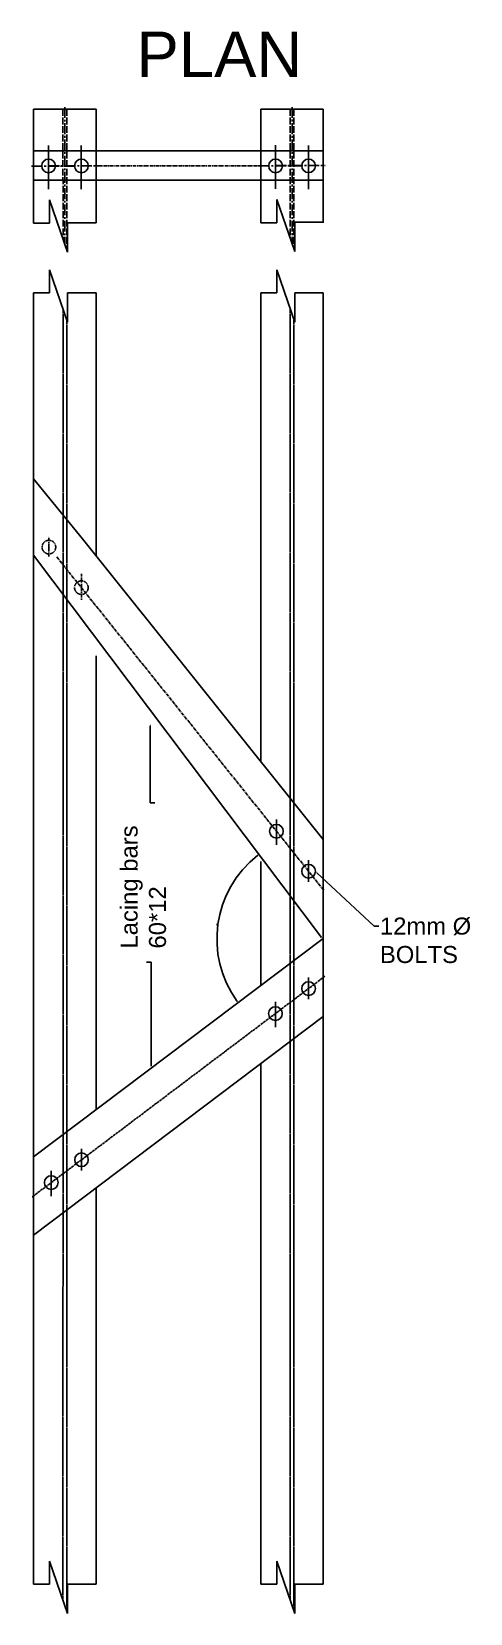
# Model space of a CAD drawing. Header units: millimetres. Extents: x 4395 to 7387, y 3075 to 7490.
# Drawn here: x 6615 to 7387, y 4093 to 6877 of the extents above; entities that cross this region are included whole.
import ezdxf
from ezdxf import colors
from ezdxf.entities.mleader import LeaderData, LeaderLine
from ezdxf.math import Vec2, Vec3

# ---------------------------------------------------------------- set-up
doc = ezdxf.new("R2010")
doc.units = ezdxf.units.MM
for name, pattern in [('ACAD_ISO02W100', [15, 12, -3]), ('CENTER', [50.8, 31.75, -6.35, 6.35, -6.35]), ('CENTER2', [28.575, 19.05, -3.175, 3.175, -3.175])]:
    doc.linetypes.add(name, pattern=pattern)
doc.styles.get("Standard").update_dxf_attribs({"font": 'arial.ttf'})
doc.dimstyles.new('ISO-25', dxfattribs={"dimtxt": 2.5, "dimasz": 2.5, "dimexe": 1.25, "dimexo": 0.625, "dimtad": 1, "dimtxsty": 'Standard', "dimcen": 2.5, "dimadec": 0, "dimazin": 0, "dimtfac": 1, "dimtmove": 0, "dimatfit": 3, "dimfxl": 1, "dimarcsym": 0})

msp = doc.modelspace()

# ---------------------------------------------------------------- texts
at = {"ltscale": 0.2, "insert": (6799.21, 6876.5), "char_height": 80, "attachment_point": 1}
msp.add_mtext_dynamic_manual_height_columns('PLAN', width=732.18672, gutter_width=12.5, heights=[0], dxfattribs=at)
at = {"linetype": 'CENTER', "ltscale": 0.2, "insert": (6771.164, 5262.994), "char_height": 30, "attachment_point": 1, "rotation": 90}
msp.add_mtext_dynamic_manual_height_columns('Lacing bars 60*12', width=284.00942, gutter_width=12.5, heights=[0], dxfattribs=at)

# ---------------------------------------------------------------- blocks, each defined once
blk = doc.blocks.new('*U75')
at = {"color": 0, "linetype": 'CENTER2', "transparency": 16777216}
blk.add_line((0, 103.5), (0, -136.8), dxfattribs=at)
blk = doc.blocks.new('*U76')
at = {"color": 0, "linetype": 'CENTER2', "transparency": 16777216}
blk.add_line((0, 103.7), (0, -137.6), dxfattribs=at)
blk = doc.blocks.new('*U71')
at = {"color": 0, "linetype": 'CENTER2', "transparency": 16777216}
blk.add_line((-38, 0), (38, 0), dxfattribs=at)
blk = doc.blocks.new('*U72')
at = {"color": 0, "linetype": 'CENTER2', "transparency": 16777216}
blk.add_line((-43.6, 0), (43.6, 0), dxfattribs=at)
blk = doc.blocks.new('*U73')
at = {"color": 0, "linetype": 'CENTER2', "transparency": 16777216}
blk.add_line((-38, 0), (38, 0), dxfattribs=at)
blk = doc.blocks.new('*U74')
at = {"color": 0, "linetype": 'CENTER2', "transparency": 16777216}
blk.add_line((-43.6, 0), (43.6, 0), dxfattribs=at)
blk = doc.blocks.new('*U49')
at = {"color": 0, "linetype": 'CENTER2', "ltscale": 0.2, "transparency": 16777216}
blk.add_line((257.8, 194.3), (-257.8, -194.3), dxfattribs=at)
blk = doc.blocks.new('*U50')
at = {"color": 0, "linetype": 'CENTER2', "ltscale": 0.3, "transparency": 16777216}
blk.add_line((-235, 293.2), (235, -293.2), dxfattribs=at)
blk = doc.blocks.new('*D82')
at = {"color": 0, "lineweight": -2, "ltscale": 0.2, "transparency": 16777216}
blk.add_arc((7126.9, 5280), 186.1, 127.7699, 216.2301, dxfattribs=at)
at = {"color": 0, "ltscale": 0.2, "transparency": 16777216}
for points in [[(7012.7, 5427.4), (7013.2, 5426.8), (7014.9, 5428.6)], [(6977.2, 5170.3), (6976.5, 5169.8), (6978.3, 5168.1)]]:
    blk.add_solid(points, dxfattribs=at)
at = {"layer": 'DEFPOINTS', "color": 0, "ltscale": 0.2, "transparency": 16777216}
for p in [(6618.1, 5955.3), (6955.6, 5352.7), (7125.1, 5282.4), (7128.1, 5280.9), (6618.1, 4896.6)]:
    blk.add_point(p, dxfattribs=at)
at = {"color": 0, "ltscale": 0.2, "transparency": 16777216, "insert": (6940.8, 5306.2), "char_height": 2.5, "attachment_point": 5, "rotation": 82}
blk.add_mtext('90°', dxfattribs=at)

# ---------------------------------------------------------------- dimensions: what is measured, and where the dimension line sits
at = {"ltscale": 0.2}
dim = msp.add_angular_dim_2l(base=(6955.646, 5352.723), line1=((7125.131, 5282.385), (6618.083, 5955.262)), line2=((7128.083, 5280.911), (6618.083, 4896.598)), dimstyle='ISO-25', dxfattribs=at)
dim.commit()
dim.dimension.update_dxf_attribs({"geometry": '*D82', "text_midpoint": (6940.783, 5306.185)})

# ---------------------------------------------------------------- linework, layer by layer
at = {"ltscale": 0.2}
for p, q in [((6618.083, 6740.314), (6728.083, 6740.314)), ((6618.083, 6539.491), (6618.083, 6740.314)), ((6673.083, 6740.314), (6669.833, 6740.314)), ((6728.083, 6740.314), (6728.083, 6540.314)), ((7018.083, 6740.314), (7018.083, 6540.314)), ((7018.083, 6740.314), (7128.083, 6740.314)), ((7128.083, 6740.314), (7128.083, 6540.314)), ((6618.083, 6666.939), (7128.083, 6666.939)), ((6644.031, 6652.301), (6644.031, 6676.398)), ((6701.765, 6652.301), (6701.765, 6676.398)), ((7044.031, 6652.713), (7044.031, 6676.81)), ((7044.031, 6652.713), (7044.031, 6599.635)), ((7101.836, 6652.314), (7101.836, 6676.412)), ((6644.031, 6652.301), (6644.031, 6599.224)), ((6701.765, 6652.301), (6701.765, 6599.224)), ((7101.836, 6652.314), (7101.836, 6599.237)), ((6618.083, 6615.261), (7128.083, 6615.261)), ((6677.872, 6488.655), (6646.181, 6580.326)), ((6646.181, 6580.326), (6646.181, 6539.491)), ((7077.872, 6489.478), (7046.181, 6581.15)), ((7046.181, 6581.15), (7046.181, 6540.314)), ((7128.083, 6541.138), (7077.872, 6541.138)), ((7077.872, 6541.138), (7077.872, 6489.478)), ((6646.181, 6539.491), (6618.083, 6539.491)), ((6728.083, 6540.314), (6677.872, 6540.314)), ((6677.872, 6540.314), (6677.872, 6488.655)), ((7046.181, 6540.314), (7018.083, 6540.314)), ((6677.872, 6365.449), (6646.181, 6457.12)), ((6646.181, 6457.12), (6646.181, 6417.108)), ((7077.872, 6365.449), (7046.181, 6457.12)), ((7046.181, 6457.12), (7046.181, 6417.108)), ((6618.083, 6417.108), (6618.083, 4144.713)), ((6646.181, 6417.108), (6618.083, 6417.108)), ((6728.083, 6417.108), (6677.872, 6417.108)), ((6677.872, 6417.108), (6677.872, 6365.449)), ((6728.083, 6417.108), (6728.083, 6081.605)), ((7018.083, 6417.108), (7018.083, 5636.4)), ((7046.181, 6417.108), (7018.083, 6417.108)), ((7128.083, 6417.108), (7077.872, 6417.108)), ((7077.872, 6417.108), (7077.872, 6365.449)), ((7128.083, 6417.108), (7128.083, 4144.713)), ((6703.922, 5983.921), (6618.083, 6089.742)), ((6728.083, 6081.605), (6728.083, 5953.771)), ((6703.922, 5983.921), (7128.083, 5454.608)), ((7125.131, 5282.385), (6618.083, 5955.262)), ((6728.083, 5777.865), (6728.083, 4979.489)), ((7018.083, 5636.4), (7018.083, 5591.878)), ((7045.683, 5469.482), (7045.683, 5490.024)), ((7045.683, 5469.482), (7045.683, 5469.482)), ((7045.683, 5469.482), (7045.683, 5445.719)), ((7018.083, 5415.972), (7018.083, 5198.02)), ((7102.124, 5399.049), (7102.124, 5418.492)), ((7102.124, 5399.049), (7102.124, 5380.352)), ((7128.083, 5280.911), (6618.083, 4896.598)), ((7102.124, 5192.482), (7102.124, 5211.924)), ((7102.124, 5192.482), (7102.124, 5173.785)), ((7043.843, 5148.564), (7043.843, 5169.107)), ((7128.083, 5143.176), (6618.083, 4758.863)), ((7043.843, 5148.564), (7043.843, 5148.564)), ((7043.843, 5148.564), (7043.843, 5124.801)), ((7018.083, 5060.285), (7018.083, 5010.711)), ((7018.083, 5010.711), (7018.083, 4144.713)), ((6702.43, 4891.291), (6702.43, 4910.734)), ((6649.146, 4851.138), (6649.146, 4871.681)), ((6702.43, 4891.291), (6702.43, 4872.594)), ((6649.146, 4851.138), (6649.146, 4851.138)), ((6649.146, 4851.138), (6649.146, 4827.375)), ((6728.083, 4841.754), (6728.083, 4706.538)), ((6728.083, 4706.538), (6728.083, 4475.711)), ((6728.083, 4475.711), (6728.083, 4144.713)), ((6677.872, 4093.054), (6646.181, 4184.725)), ((6646.181, 4184.725), (6646.181, 4144.713)), ((7077.872, 4093.054), (7046.181, 4184.725)), ((7046.181, 4184.725), (7046.181, 4144.713)), ((6618.083, 4144.713), (6646.181, 4144.713)), ((6677.872, 4144.713), (6728.083, 4144.713)), ((6677.872, 4144.713), (6677.872, 4093.054)), ((7018.083, 4144.713), (7046.181, 4144.713)), ((7077.872, 4144.713), (7128.083, 4144.713)), ((7077.872, 4144.713), (7077.872, 4093.054))]:
    msp.add_line(p, q, dxfattribs=at)
at = {"linetype": 'ACAD_ISO02W100'}
for p, q in [((6669.833, 6740.314), (6669.841, 6511.883)), ((6676.333, 6740.314), (6676.347, 6493.065)), ((7069.976, 6740.314), (7069.985, 6512.292)), ((7076.476, 6740.314), (7076.491, 6493.474))]:
    msp.add_line(p, q, dxfattribs=at)
at = {"linetype": 'CENTER', "ltscale": 0.2}
for p, q in [((6731.583, 6640.314), (7018.083, 6640.314)), ((6645.061, 5969.42), (6645.061, 5987.686)), ((6645.061, 5969.42), (6645.061, 5952.61)), ((6702.218, 5898.095), (6702.218, 5922.488)), ((6702.218, 5898.095), (6702.218, 5876.585))]:
    msp.add_line(p, q, dxfattribs=at)
at = {"linetype": 'ACAD_ISO02W100', "ltscale": 0.2}
for p, q in [((6669.866, 6388.607), (6669.828, 4116.322)), ((7069.637, 6388.607), (7069.577, 4117.049)), ((6676.355, 6369.835), (6676.344, 4097.472)), ((7076.126, 6369.835), (7076.201, 4097.886))]:
    msp.add_line(p, q, dxfattribs=at)
at = {"ltscale": 0.2}
for centre in [(6644.477, 6640.314), (6702.211, 6640.314), (7044.031, 6640.314), (7102.282, 6640.328), (7045.683, 5469.482), (7102.124, 5399.049), (7102.124, 5192.482), (7043.843, 5148.564), (6702.43, 4891.291), (6649.146, 4851.138)]:
    msp.add_circle(centre, 12, dxfattribs=at)
at = {"linetype": 'CENTER', "ltscale": 0.2}
for centre in [(6645.061, 5969.42), (6702.218, 5898.095)]:
    msp.add_circle(centre, 12, dxfattribs=at)

# ---------------------------------------------------------------- block references
at = {"linetype": 'CENTER2'}
for name, p in [('*U76', (6673.083, 6640.108)), ('*U75', (7073.083, 6640.314)), ('*U71', (6652.607, 6639.902)), ('*U72', (6688.03, 6640.314)), ('*U73', (7052.607, 6640.314)), ('*U74', (7088.03, 6640.726))]:
    msp.add_blockref(name, p, dxfattribs=at)
at = {"linetype": 'CENTER2', "ltscale": 0.3}
msp.add_blockref('*U50', (6893.805, 5659.012), dxfattribs=at)
at = {"linetype": 'CENTER2', "ltscale": 0.2}
msp.add_blockref('*U49', (6873.083, 5019.887), dxfattribs=at)

msp.set_redraw_order([(e.dxf.handle, doc.entitydb.next_handle()) for e in msp.query("TEXT MTEXT ATTDEF DIMENSION ARC_DIMENSION")])  # texts and dimensions are drawn at this point

# ---------------------------------------------------------------- leaders
at = {"linetype": 'CENTER', "ltscale": 0.2}
ml = msp.add_multileader_mtext('Standard', dxfattribs=at)
ml.set_content('', color=256)
ml.set_leader_properties()
ml.build(insert=Vec2(0, 0))
ctx = ml.context
ctx.base_point, ctx.plane_origin = Vec3(6831.602, 5519.426), Vec3(6823.602, 5658.665)
notes = []
notes.append((ctx, [(0, (1, 1, 0), (6823.602, 5519.426), (1, 0), 8, [(0, [(6823.602, 5658.665)], 0, [])])]))
ctx.mtext.insert, ctx.mtext.flow_direction = Vec3(6833.602, 5521.426), 5
ml = msp.add_multileader_mtext('Standard', dxfattribs=at)
ml.set_content('12mm %%C\\PBOLTS', color=256)
ml.set_leader_properties()
ml.build(insert=Vec2(0, 0))
ctx = ml.context
ctx.base_point, ctx.char_height, ctx.plane_origin = Vec3(7225.861, 5302.249), 30, Vec3(7114.124, 5399.049)
notes.append((ctx, [(0, (1, 1, 0), (7217.861, 5302.249), (1, 0), 8, [(0, [(7114.124, 5399.049)], 0, [])])]))
ctx.mtext.insert, ctx.mtext.flow_direction = Vec3(7227.861, 5317.504), 5
ml = msp.add_multileader_mtext('Standard', dxfattribs=at)
ml.set_content('', color=256)
ml.set_leader_properties()
ml.build(insert=Vec2(0, 0))
ctx = ml.context
ctx.base_point, ctx.plane_origin = Vec3(6812.956, 5238.782), Vec3(6824.956, 5052.489)
ctx.text_align_type = 2
notes.append((ctx, [(0, (1, 1, 0), (6824.956, 5238.782), (-1, 0), 8, [(0, [(6824.956, 5052.489)], 0, [])])]))
ctx.mtext.insert, ctx.mtext.alignment, ctx.mtext.flow_direction = Vec3(6814.956, 5240.782), 3, 5
for ctx, leaders in notes:
    for number, flags, end, landing, length, lines in leaders:
        leader = LeaderData()
        leader.index, (leader.has_last_leader_line, leader.has_dogleg_vector, leader.attachment_direction) = number, flags
        leader.last_leader_point, leader.dogleg_vector, leader.dogleg_length = Vec3(end), Vec3(landing), length
        for number, points, colour, breaks in lines:
            line = LeaderLine()
            line.index, line.vertices, line.color, line.breaks = number, Vec3.list(points), colors.encode_raw_color(colour), breaks
            leader.lines.append(line)
        ctx.leaders.append(leader)

doc.saveas('drawing.dxf')
